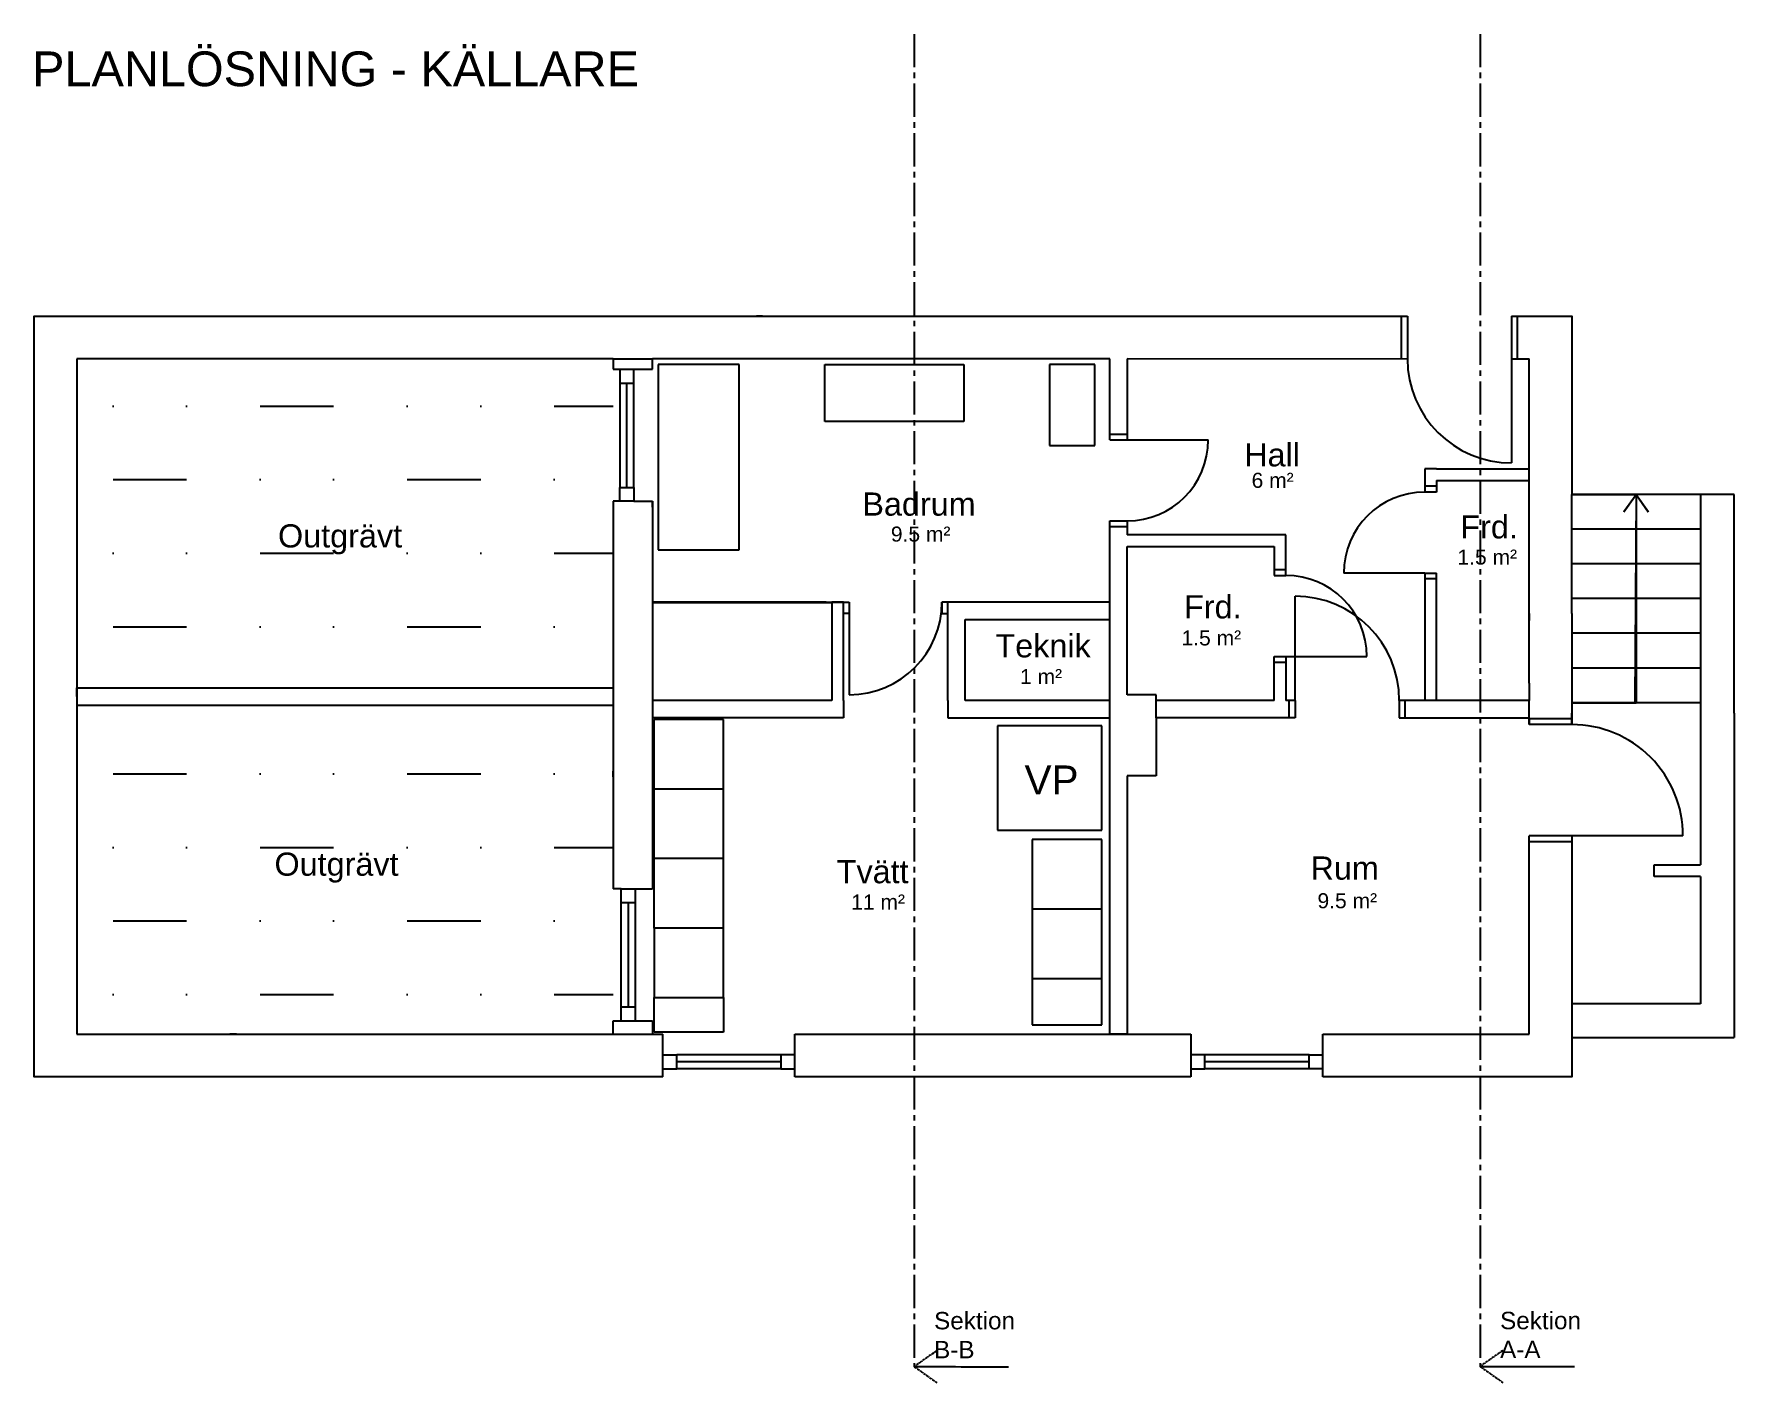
# Model space of a CAD drawing. Header units: millimetres. Extents: x -90687 to 89961, y -57823 to 169777.
# Drawn here: x 6938 to 21618, y -29446 to -17798 of the extents above; entities that cross this region are included whole.
import ezdxf

# ---------------------------------------------------------------- set-up
doc = ezdxf.new("R2010")
doc.units = ezdxf.units.MM
doc.linetypes.add('CENTER2', pattern=[28.575, 19.05, -3.175, 3.175, -3.175])
doc.linetypes.add('PHANTOM2', pattern=[31.75, 15.875, -3.175, 3.175, -3.175, 3.175, -3.175])
doc.layers.get('0').update_dxf_attribs({"color": 1})
for name, color, linetype in [('Angivelser', 7, 'Continuous'), ('Grundritningar', 1, 'Continuous'), ('Rumsangivelser', 7, 'Continuous'), ('Sektionsangivelser', 4, 'PHANTOM2')]:
    doc.layers.add(name, color=color, linetype=linetype)
doc.styles.get("Standard").update_dxf_attribs({"font": 'Arial.ttf', "height": 170})
doc.dimstyles.new('ISO-25', dxfattribs={"dimscale": 10, "dimtxt": 2.5, "dimasz": 15, "dimexe": 10, "dimexo": 0.625, "dimgap": 15, "dimtad": 1, "dimlfac": 0.001, "dimtxsty": 'Standard', "dimblk": 'OBLIQUE', "dimblk1": 'OBLIQUE', "dimblk2": 'OBLIQUE', "dimcen": 20, "dimdle": 10, "dimadec": 0, "dimazin": 0, "dimtfac": 1, "dimtmove": 0, "dimatfit": 3, "dimldrblk": 'OPEN90', "dimfxl": 1, "dimarcsym": 0})

msp = doc.modelspace()

# ---------------------------------------------------------------- texts
at = {"layer": 'Angivelser'}
msp.add_text('PLANLÖSNING - KÄLLARE', height=300, dxfattribs=at).set_placement((6922.145, -18248.711))
at = {"layer": 'Grundritningar'}
msp.add_text('VP', height=250, dxfattribs=at).set_placement((15492.047, -24364.376))
at = {"layer": 'Rumsangivelser'}
for s, height, p in [('Hall', 200, (17388.731, -21531.934)), ('6 m²', 130, (17452.555, -21716.885)), ('Badrum', 200, (14091.588, -21957.094)), ('Frd.', 200, (19255.229, -22153.88)), ('Outgrävt', 200, (9045.368, -22231.737)), ('9.5 m²', 130, (14337.549, -22181.182)), ('1.5 m²', 130, (19230.321, -22379.812)), ('Frd.', 200, (16869.406, -22844.511)), ('Teknik', 200, (15240.731, -23180.841)), ('1.5 m²', 130, (16847.612, -23077.935)), ('1 m²', 130, (15452.798, -23411.387)), ('Outgrävt', 200, (9014.869, -25066.251)), ('Tvätt', 200, (13870.28, -25131.028)), ('Rum', 200, (17961.474, -25100.054)), ('11 m²', 130, (13994.817, -25358.228)), ('9.5 m²', 130, (18021.49, -25347.091))]:
    msp.add_text(s, height=height, dxfattribs=at).set_placement(p)
at = {"layer": 'Sektionsangivelser', "char_height": 150, "attachment_point": 1}
for s, insert in [('Sektion \\PB-B', (14710.822, -28832.995)), ('Sektion \\PA-A', (19598.35, -28831.8))]:
    msp.add_mtext_dynamic_manual_height_columns(s, width=219.37199, gutter_width=600, heights=[0], dxfattribs=dict(at, insert=insert))

# ---------------------------------------------------------------- blocks, each defined once
blk = doc.blocks.new('_Oblique')
at = {"color": 0, "linetype": 'ByBlock', "lineweight": -2}
blk.add_line((-0.5, -0.5), (0.5, 0.5), dxfattribs=at)

# ---------------------------------------------------------------- hatches: boundary and pattern name
at = {"layer": 'Grundritningar'}
h = msp.add_hatch(dxfattribs=at)
h.set_pattern_fill('MUDST', color=256, scale=100)
h.set_pattern_definition([(0, (-5e-12, -17837.1), (1270, 635), [635, -635, 0, -635, 0, -635])])
h.paths.add_polyline_path([(7308.249, -20603.149), (7308.249, -23443.149), (11938.249, -23443.149), (11938.249, -20603.149)])
h.paths.add_polyline_path([(7308.249, -26433.149), (8688.249, -26433.149), (11938.249, -26433.149), (11938.249, -23593.149), (7308.249, -23593.149)])
h.paths.add_polyline_path([(8980.566, -22353.838), (10177.019, -22353.838), (10177.019, -21965.025), (8980.566, -21965.025)], flags=24)
h.paths.add_polyline_path([(8950.067, -25188.352), (10146.52, -25188.352), (10146.52, -24799.539), (8950.067, -24799.539)], flags=24)

# ---------------------------------------------------------------- linework, layer by layer
for p, q in [((13228.249, -20233.149), (13178.249, -20233.149)), ((18748.249, -20602.281), (18748.249, -20233.149)), ((18798.249, -20233.149), (18798.249, -20602.313)), ((19698.249, -20233.149), (19698.249, -20602.313)), ((19748.249, -20602.313), (19748.249, -20233.149)), ((11938.249, -20603.149), (7308.249, -20603.149)), ((7308.249, -20603.149), (7308.249, -26433.149)), ((11938.249, -20603.149), (12278.249, -20603.149)), ((11938.249, -20603.149), (11938.249, -20693.149)), ((11938.249, -20693.149), (12278.249, -20693.149)), ((11938.249, -20693.149), (11998.249, -20693.149)), ((11998.249, -20693.149), (11998.249, -20813.149)), ((12118.249, -20813.149), (12118.249, -20693.149)), ((16228.249, -20602.313), (12278.249, -20603.149)), ((12278.249, -20693.149), (12278.249, -20603.149)), ((12328.249, -20653.149), (12328.249, -22253.149)), ((13028.249, -20653.149), (12328.249, -20653.149)), ((13028.249, -22253.149), (13028.249, -20653.149)), ((13768.173, -21143.149), (13768.173, -20653.149)), ((13768.173, -20653.149), (14968.173, -20653.149)), ((14968.173, -20653.149), (14968.173, -21143.149)), ((16098.249, -20652.313), (15708.249, -20652.313)), ((15708.249, -20652.313), (15708.249, -21352.313)), ((16098.249, -21352.313), (16098.249, -20652.313)), ((16228.249, -21302.313), (16228.249, -20602.313)), ((16378.249, -20600.751), (18798.249, -20602.313)), ((16378.249, -20602.313), (16378.249, -21302.313)), ((19698.249, -20602.313), (19848.249, -20602.313)), ((19698.249, -20602.313), (19698.249, -21502.313)), ((19848.249, -22803.149), (19848.249, -20602.313)), ((11998.249, -20813.149), (12118.249, -20813.149)), ((11998.249, -20813.149), (11998.249, -21713.149)), ((12058.249, -21713.149), (12058.249, -20813.149)), ((12118.249, -21713.149), (12118.249, -20813.149)), ((14968.173, -21143.149), (13768.173, -21143.149)), ((16228.249, -21252.313), (16378.249, -21252.313)), ((19848.249, -21203.149), (19848.249, -21143.149)), ((15708.249, -21352.313), (16098.249, -21352.313)), ((16228.249, -21302.313), (16228.249, -21302.313)), ((16228.249, -21302.313), (16378.249, -21302.313)), ((16378.249, -21302.313), (17078.249, -21302.313)), ((19048.249, -21553.149), (18948.249, -21553.149)), ((18948.249, -21553.149), (18948.249, -21753.149)), ((19048.249, -21553.149), (19848.249, -21553.149)), ((11998.249, -21713.149), (12058.249, -21713.149)), ((11998.249, -21833.149), (11998.249, -21713.149)), ((12058.249, -21713.149), (12118.249, -21713.149)), ((12118.249, -21713.149), (12118.249, -21833.149)), ((19048.249, -21703.149), (18948.249, -21703.149)), ((19048.249, -21653.149), (19848.249, -21653.149)), ((19048.249, -21653.149), (19048.249, -21753.149)), ((11938.249, -21833.149), (11938.249, -25178.149)), ((11938.249, -21833.149), (11938.249, -21883.149)), ((11998.249, -21833.149), (11938.249, -21833.149)), ((12118.249, -21833.149), (11998.249, -21833.149)), ((12118.249, -21833.149), (12278.249, -21833.149)), ((12278.249, -21833.149), (12278.249, -25178.149)), ((12278.249, -21883.149), (12278.249, -21833.149)), ((19048.249, -21753.149), (18948.249, -21753.149)), ((21328.249, -21773.149), (20218.249, -21773.149)), ((20218.249, -22803.149), (20218.249, -21773.149)), ((20218.249, -21773.149), (20773.249, -21773.149)), ((21618.249, -21773.149), (21328.249, -21773.149)), ((21328.249, -21773.149), (21328.249, -23661.595)), ((21328.249, -21773.149), (21328.249, -22073.149)), ((21618.249, -23661.595), (21618.249, -21773.149)), ((16228.249, -22102.313), (16228.249, -22002.313)), ((16228.249, -22002.313), (16378.249, -22002.313)), ((16378.249, -22002.313), (16378.249, -22102.313)), ((16378.249, -22052.313), (16228.249, -22052.313)), ((16228.249, -26433.149), (16228.249, -22102.313)), ((16378.249, -22102.313), (16378.249, -22123.149)), ((17598.249, -22123.149), (16378.249, -22123.149)), ((17748.249, -22123.149), (17598.249, -22123.149)), ((17748.249, -22473.149), (17748.249, -22123.149)), ((21328.249, -22073.149), (20218.249, -22073.149)), ((21328.249, -22073.149), (21328.249, -22373.149)), ((12328.249, -22253.149), (13028.249, -22253.149)), ((16378.249, -23503.149), (16378.249, -22223.149)), ((16378.249, -22223.149), (17648.249, -22223.149)), ((17648.249, -22223.149), (17648.249, -22473.149)), ((17648.249, -22423.149), (17748.249, -22423.149)), ((18948.249, -22453.149), (18248.249, -22453.149)), ((18948.249, -22453.149), (18948.249, -23553.149)), ((18948.249, -22453.149), (19048.249, -22454.039)), ((19048.249, -23553.149), (19048.249, -22454.039)), ((21328.249, -22373.149), (20218.249, -22373.149)), ((21328.249, -22373.149), (21328.249, -22673.149)), ((17648.249, -22473.149), (17748.249, -22473.149)), ((19048.249, -22504.039), (18948.249, -22504.039)), ((13778.249, -22703.149), (12278.249, -22703.149)), ((12278.249, -22703.149), (12278.249, -22707.149)), ((12278.249, -22707.149), (13828.249, -22707.149)), ((13778.249, -22703.149), (13928.249, -22703.149)), ((13928.249, -22703.149), (13828.249, -22703.149)), ((13828.249, -22703.149), (13828.249, -23553.149)), ((13928.249, -22853.149), (13928.249, -22703.149)), ((13928.249, -22703.149), (13978.249, -22703.149)), ((13978.249, -22703.149), (13978.249, -22803.149)), ((13978.249, -22703.149), (13978.249, -23503.149)), ((14828.249, -22703.149), (14778.249, -22703.149)), ((14778.249, -22703.149), (14778.249, -22803.149)), ((16228.249, -22703.149), (14828.249, -22703.149)), ((14828.249, -23553.149), (14828.249, -22703.149)), ((16228.249, -22853.149), (16228.249, -22703.149)), ((17828.249, -23553.149), (17828.249, -22653.149)), ((21328.249, -22673.149), (20218.249, -22673.149)), ((21328.249, -22673.149), (21328.249, -22973.149)), ((13978.249, -22803.149), (13928.249, -22803.149)), ((13928.249, -23553.149), (13928.249, -22853.149)), ((14778.249, -22803.149), (14828.249, -22803.149)), ((14978.249, -23553.149), (14978.249, -22853.149)), ((14978.249, -22853.149), (16228.249, -22853.149)), ((16228.249, -23553.149), (16228.249, -22853.149)), ((19848.249, -23403.149), (19848.249, -22803.149)), ((19848.249, -23403.149), (19848.249, -22803.149)), ((19848.249, -22803.149), (19848.249, -22863.149)), ((21328.249, -22973.149), (20218.249, -22973.149)), ((21328.249, -22973.149), (21328.249, -23273.149)), ((17648.249, -23553.149), (17648.249, -23173.149)), ((17648.249, -23173.149), (17748.249, -23173.149)), ((17748.249, -23173.149), (17748.249, -23553.149)), ((17748.249, -23173.149), (18448.249, -23173.149)), ((17648.249, -23223.149), (17748.249, -23223.149)), ((21328.249, -23273.149), (20218.249, -23273.149)), ((21328.249, -23273.149), (21328.249, -23573.149)), ((7308.249, -23518.149), (7308.249, -23443.149)), ((7308.249, -23443.149), (11938.249, -23443.149)), ((7308.249, -23443.149), (7308.249, -23513.149)), ((7308.249, -23483.149), (7308.249, -23518.149)), ((19848.249, -23403.149), (19848.249, -23553.149)), ((7308.249, -23518.149), (7308.249, -23593.149)), ((7308.249, -23593.149), (11938.249, -23593.149)), ((13828.249, -23553.149), (12278.249, -23553.149)), ((13928.249, -23553.149), (13928.249, -23703.149)), ((14828.249, -23553.149), (14828.249, -23703.149)), ((16228.249, -23553.149), (14978.249, -23553.149)), ((16628.249, -23503.149), (16378.249, -23503.149)), ((16628.249, -23553.149), (16628.249, -23503.149)), ((17648.249, -23553.149), (16628.249, -23553.149)), ((16628.249, -23703.149), (16628.249, -23553.149)), ((17828.249, -23553.149), (17748.249, -23553.149)), ((17778.249, -23703.149), (17778.249, -23553.149)), ((17828.249, -23553.149), (17828.249, -23703.149)), ((19848.249, -23553.149), (18728.249, -23553.149)), ((18728.249, -23553.149), (18728.249, -23703.149)), ((18778.249, -23703.149), (18778.249, -23553.149)), ((19048.249, -23553.149), (18948.249, -23553.149)), ((19848.249, -23553.149), (19048.249, -23553.149)), ((19848.249, -23761.595), (19848.249, -23553.149)), ((21328.249, -23573.149), (20218.249, -23573.149)), ((20218.249, -23573.149), (20773.249, -23573.149)), ((13928.249, -23703.149), (12278.249, -23703.149)), ((12278.249, -23703.149), (12278.249, -23718.149)), ((12893.249, -23718.149), (12293.249, -23718.149)), ((12293.249, -24318.149), (12293.249, -23718.149)), ((12893.249, -24318.149), (12893.249, -23718.149)), ((14828.249, -23703.149), (16228.249, -23703.149)), ((16158.249, -23773.149), (15258.249, -23773.149)), ((15258.249, -23773.149), (15258.249, -24673.149)), ((16158.249, -24673.149), (16158.249, -23773.149)), ((16628.249, -23703.149), (16628.249, -24203.149)), ((17828.249, -23703.149), (16628.249, -23703.149)), ((18728.249, -23703.149), (19848.249, -23703.149)), ((20218.249, -23711.595), (19848.249, -23711.595)), ((19848.249, -23711.595), (19848.249, -23761.595)), ((20218.249, -23761.595), (19848.249, -23761.595)), ((20218.249, -23761.595), (20218.249, -23661.595)), ((20218.249, -23761.595), (20218.249, -23711.595)), ((21328.249, -23661.595), (21328.249, -24973.149)), ((21618.249, -23661.595), (21618.249, -24973.149)), ((11938.249, -24213.149), (11938.249, -24163.149)), ((12278.249, -24163.149), (12278.249, -24213.149)), ((16628.249, -24203.149), (16378.249, -24203.149)), ((16378.249, -24203.149), (16378.249, -26433.149)), ((12893.249, -24318.149), (12293.249, -24318.149)), ((12293.249, -24918.149), (12293.249, -24318.149)), ((12893.249, -24918.149), (12893.249, -24318.149)), ((15258.249, -24673.149), (16158.249, -24673.149)), ((16158.249, -24753.149), (15558.249, -24753.149)), ((15558.249, -24753.149), (15558.249, -25353.149)), ((16158.249, -25353.149), (16158.249, -24753.149)), ((19848.249, -26433.149), (19848.249, -24723.149)), ((20218.249, -24723.149), (19848.249, -24723.149)), ((19848.249, -24773.149), (19848.249, -24723.149)), ((20218.249, -24773.149), (19848.249, -24773.149)), ((21177.532, -24723.149), (20218.249, -24723.149)), ((20218.249, -24723.149), (20218.249, -24773.149)), ((12893.249, -24918.149), (12293.249, -24918.149)), ((12293.249, -25518.149), (12293.249, -24918.149)), ((12893.249, -25518.149), (12893.249, -24918.149)), ((20928.249, -25073.149), (20928.249, -24973.149)), ((20928.249, -24973.149), (21328.249, -24973.149)), ((21328.249, -25073.149), (20928.249, -25073.149)), ((21328.249, -25073.149), (21328.249, -26173.149)), ((21618.249, -24973.149), (21618.249, -26463.149)), ((12008.249, -25178.149), (11938.249, -25178.149)), ((12008.249, -25298.149), (12008.249, -25178.149)), ((12008.249, -25178.149), (12128.249, -25178.149)), ((12128.249, -25178.149), (12128.249, -25298.149)), ((12128.249, -25178.149), (12278.249, -25178.149)), ((12008.249, -26198.149), (12008.249, -25298.149)), ((12008.249, -25298.149), (12068.249, -25298.149)), ((12068.249, -25298.149), (12128.249, -25298.149)), ((12068.249, -25298.149), (12068.249, -26198.149)), ((12128.249, -25298.149), (12128.249, -26198.149)), ((15558.249, -25353.149), (16158.249, -25353.149)), ((15558.249, -25353.149), (15558.249, -25953.149)), ((16158.249, -25953.149), (16158.249, -25353.149)), ((12293.249, -25518.149), (12293.249, -26118.149)), ((12893.249, -25518.149), (12293.249, -25518.149)), ((12893.249, -26118.149), (12893.249, -25518.149)), ((7308.249, -25603.149), (7308.249, -25663.149)), ((15558.249, -25953.149), (16158.249, -25953.149)), ((15558.249, -25953.149), (15558.249, -26353.149)), ((16158.249, -26353.149), (16158.249, -25953.149)), ((12293.249, -26118.149), (12893.249, -26118.149)), ((12293.249, -26418.149), (12293.249, -26118.149)), ((12893.249, -26118.149), (12893.249, -26418.149)), ((12008.249, -26318.149), (12008.249, -26198.149)), ((12008.249, -26198.149), (12128.249, -26198.149)), ((12128.249, -26198.149), (12128.249, -26318.149)), ((21328.249, -26173.149), (20218.249, -26173.149)), ((20218.249, -26173.149), (20218.249, -26463.149)), ((11938.249, -26433.149), (11938.249, -26318.149)), ((11938.249, -26318.149), (12278.249, -26318.149)), ((11938.249, -26318.149), (12008.249, -26318.149)), ((12278.249, -26318.149), (12278.249, -26433.149)), ((12893.249, -26418.149), (12293.249, -26418.149)), ((15558.249, -26353.149), (16158.249, -26353.149)), ((7308.249, -26433.149), (8688.249, -26433.149)), ((8688.249, -26433.149), (8628.249, -26433.149)), ((8688.249, -26433.149), (11938.249, -26433.149)), ((11938.249, -26433.149), (12278.249, -26433.149)), ((12278.249, -26433.149), (12368.249, -26433.149)), ((12368.249, -26803.149), (12368.249, -26433.149)), ((13508.249, -26433.149), (16928.249, -26433.149)), ((13508.249, -26803.149), (13508.249, -26433.149)), ((14988.249, -26433.149), (15048.249, -26433.149)), ((16378.249, -26433.149), (16228.249, -26433.149)), ((16928.249, -26433.149), (16928.249, -26803.149)), ((18068.249, -26433.149), (18578.249, -26433.149)), ((18068.249, -26803.149), (18068.249, -26433.149)), ((18068.249, -26433.149), (18128.249, -26433.149)), ((18578.249, -26433.149), (18728.249, -26433.149)), ((18728.249, -26433.149), (19848.249, -26433.149)), ((20218.249, -26463.149), (21618.249, -26463.149)), ((12368.249, -26613.149), (12488.249, -26613.149)), ((13388.249, -26613.149), (12488.249, -26613.149)), ((12488.249, -26733.149), (12488.249, -26613.149)), ((13388.249, -26673.149), (12488.249, -26673.149)), ((13508.249, -26613.149), (13388.249, -26613.149)), ((13388.249, -26613.149), (13388.249, -26733.149)), ((17048.249, -26613.149), (16928.249, -26613.149)), ((17048.249, -26733.149), (17048.249, -26613.149)), ((17948.249, -26613.149), (17048.249, -26613.149)), ((17948.249, -26673.149), (17048.249, -26673.149)), ((17948.249, -26733.149), (17948.249, -26613.149)), ((17948.249, -26613.149), (18068.249, -26613.149)), ((12368.249, -26733.149), (12488.249, -26733.149)), ((13388.249, -26733.149), (12488.249, -26733.149)), ((13388.249, -26733.149), (13508.249, -26733.149)), ((16928.249, -26733.149), (17048.249, -26733.149)), ((17948.249, -26733.149), (17048.249, -26733.149)), ((18068.249, -26733.149), (17948.249, -26733.149))]:
    msp.add_line(p, q, dxfattribs=at)
for points in [[(6938.249, -20933.149), (6938.249, -20233.149), (15028.249, -20233.149)], [(15028.249, -20233.149), (18798.249, -20233.149)], [(19698.249, -20233.149), (20218.249, -20233.149), (20218.249, -21773.149)], [(8688.249, -26803.149), (6938.249, -26803.149), (6938.249, -20933.149)], [(20218.249, -22803.149), (20218.249, -23761.595)], [(20218.249, -24723.149), (20218.249, -26803.149), (18068.249, -26803.149)], [(12368.249, -26803.149), (8688.249, -26803.149)], [(16928.249, -26803.149), (13508.249, -26803.149)]]:
    msp.add_lwpolyline(points, dxfattribs=at)
for centre, radius, start, end in [((19698.249, -20602.313), 900, 180, 270), ((16378.249, -21302.313), 700, 270, 0), ((18948.249, -22453.149), 700, 90, 180), ((17748.249, -23173.149), 700, 0, 90), ((13978.249, -22703.149), 800, 270, 0), ((17828.249, -23553.149), 900, 0, 90), ((20219.046, -24720.086), 958.491, 359.8168603, 90.04766)]:
    msp.add_arc(centre, radius, start, end, dxfattribs=at)
at = {"layer": 'Sektionsangivelser', "linetype": 'CENTER2', "ltscale": 15}
for p, q in [((14538.401, -17798.182), (14538.401, -29304.482)), ((19425.929, -17798.182), (19425.929, -29303.287))]:
    msp.add_line(p, q, dxfattribs=at)

msp.set_redraw_order([(e.dxf.handle, doc.entitydb.next_handle()) for e in msp.query("TEXT MTEXT ATTDEF DIMENSION ARC_DIMENSION")])  # texts and dimensions are drawn at this point

# ---------------------------------------------------------------- leaders
at = {"layer": 'Grundritningar'}
for points, override in [([(20773.249, -21773.149), (20762.088, -23573.149)], {"dimldrblk": 'Open90'}), ([(20773.249, -21773.149), (20773.249, -23573.149)], {"dimscale": 10, "dimldrblk": 'Open90'})]:
    msp.add_leader(points, dimstyle='ISO-25', override=override, dxfattribs=at)
at = {"layer": 'Sektionsangivelser', "path_type": 1}
for points in [[(14538.401, -29304.482), (15352.873, -29306.248)], [(19425.929, -29303.287), (20240.401, -29305.054)]]:
    msp.add_leader(points, dimstyle='ISO-25', override={"dimasz": 20, "dimldrblk": 'Open90'}, dxfattribs=at)

doc.saveas('drawing.dxf')
